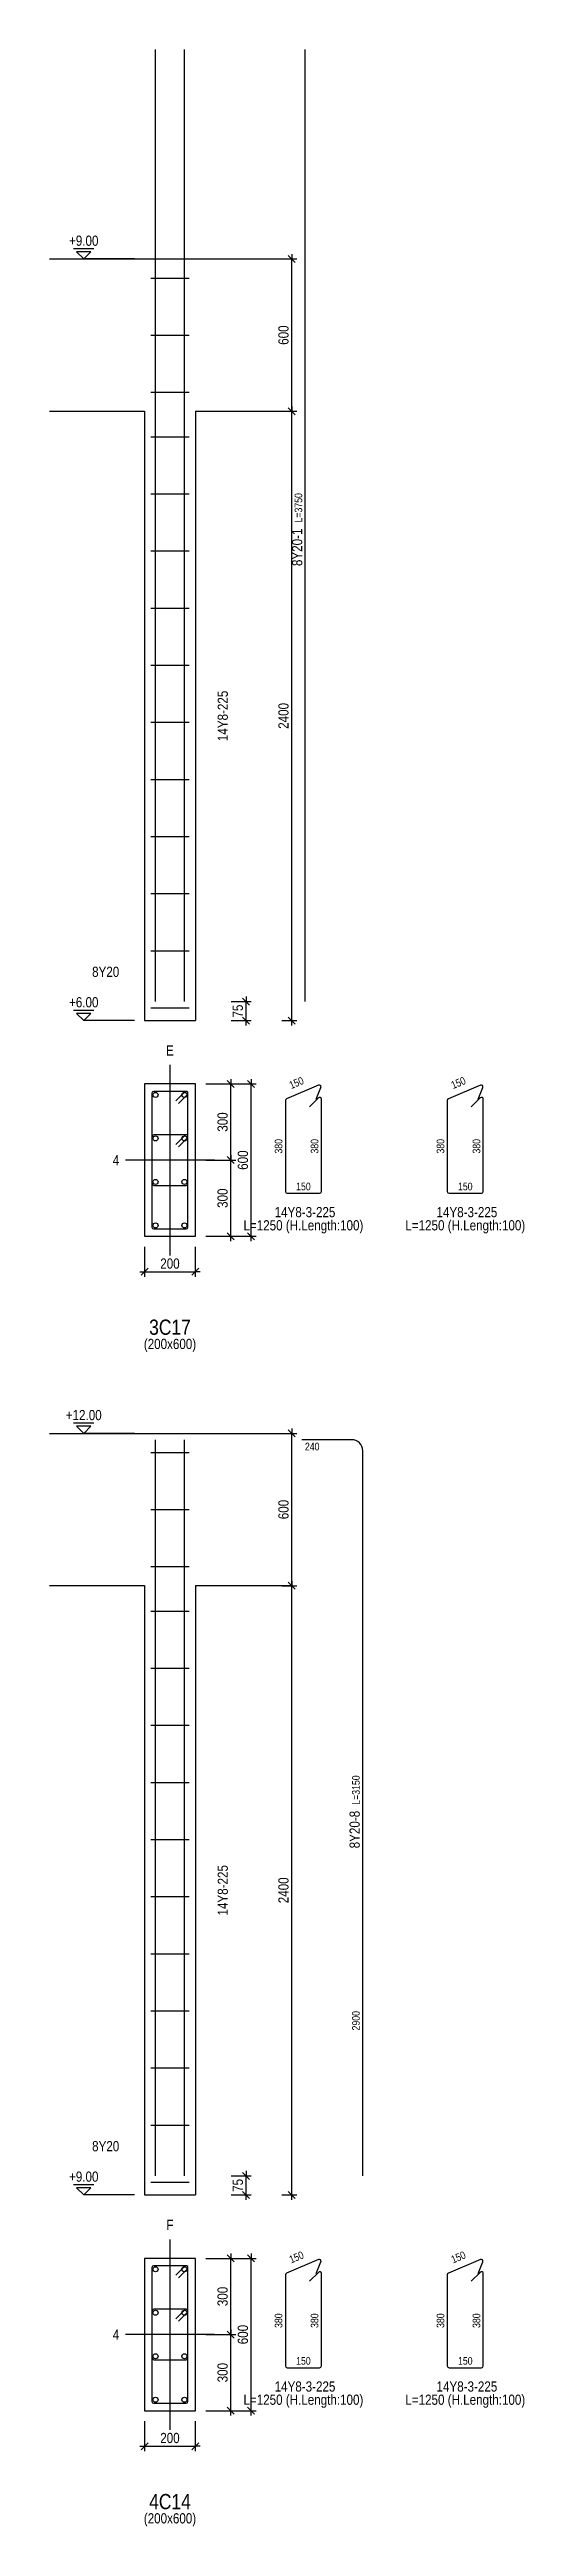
# Model space of a CAD drawing. Extents: x 0 to 206258, y -403073 to 0.
# Drawn here: x 13480 to 18161, y -155774 to -131381 of the extents above; entities that cross this region are included whole.
import ezdxf
from ezdxf.enums import TextEntityAlignment as Align
from ezdxf.lldxf.tags import DXFTag

# ---------------------------------------------------------------- set-up
doc = ezdxf.new("R2010")
doc.units = 0
doc.header["$LTSCALE"] = 1000
for name, color, linetype in [('Axis Line(Dir 1)', 8, 'CENTER2'), ('Axis Line(Dir 2)', 150, 'CENTER2'), ('Column Line(D)', 1, 'Continuous'), ('Dimension Line', 5, 'Continuous'), ('Dimension Text', 5, 'Continuous'), ('Link Line', 3, 'Continuous'), ('Rebar Label', 6, 'Continuous'), ('Rebar Length Text', 8, 'Continuous'), ('Rebar Line', 7, 'Continuous'), ('Top Rebar Label', 6, 'Continuous'), ('Top Rebar Length Text', 8, 'Continuous'), ('Top Rebar Line', 7, 'Continuous')]:
    doc.layers.add(name, color=color, linetype=linetype)
for name, color, linetype, true_color in [('Column Label(D)', 12, 'Continuous', 0xbd0000), ('Column Size Label (D)', 94, 'Continuous', 0x008100), ('Level Mark Line', 253, 'Continuous', 0x828282), ('Level Mark Text', 253, 'Continuous', 0x828282), ('Link Label', 94, 'Continuous', 0x008100), ('Link Length Text', 94, 'Continuous', 0x008100)]:
    doc.layers.add(name, color=color, linetype=linetype, true_color=true_color)
doc.styles.add('Column Label(D)', font='ARIALN.TTF', dxfattribs={"height": 150})
doc.styles.add('Column Size Label (D)', font='ARIALN.TTF', dxfattribs={"height": 100})
doc.styles.add('Dimension Text', font='ARIALN.TTF', dxfattribs={"height": 100})
doc.styles.add('Level Mark Text', font='ARIALN.TTF', dxfattribs={"height": 100})
doc.styles.add('Link Label', font='ARIALN.TTF', dxfattribs={"height": 100})
doc.styles.add('Link Length Text', font='ARIALN.TTF', dxfattribs={"height": 100})
doc.styles.add('Rebar Label', font='ARIALN.TTF', dxfattribs={"height": 100})
doc.styles.add('Rebar Length Text', font='ARIALN.TTF', dxfattribs={"height": 75})
doc.styles.add('Top Rebar Label', font='ARIALN.TTF', dxfattribs={"height": 100})
doc.styles.add('Top Rebar Length Text', font='ARIALN.TTF', dxfattribs={"height": 75})
tags = doc.linetypes.add('CENTER2', pattern=[1.125, 0.75, -0.125, 0.125, -0.125]).pattern_tags.tags
tags[10:11] = [DXFTag(74, 4), DXFTag(75, 0), DXFTag(340, '0'), DXFTag(46, 0.0), DXFTag(50, 0.0), DXFTag(44, 0.0), DXFTag(45, 0.0)]
tags[8:9] = [DXFTag(74, 4), DXFTag(75, 0), DXFTag(340, '0'), DXFTag(46, 0.0), DXFTag(50, 0.0), DXFTag(44, 0.0), DXFTag(45, 0.0)]
tags[6:7] = [DXFTag(74, 4), DXFTag(75, 0), DXFTag(340, '0'), DXFTag(46, 0.0), DXFTag(50, 0.0), DXFTag(44, 0.0), DXFTag(45, 0.0)]
tags[4:5] = [DXFTag(74, 4), DXFTag(75, 0), DXFTag(340, '0'), DXFTag(46, 0.0), DXFTag(50, 0.0), DXFTag(44, 0.0), DXFTag(45, 0.0)]
doc.dimstyles.new('COLUMNELV', dxfattribs={"dimtxt": 100, "dimasz": 30, "dimexe": 48.3, "dimexo": 103.5, "dimgap": 30, "dimtad": 1, "dimtoh": 1, "dimdec": 1, "dimlfac": 0.4, "dimdsep": 46, "dimtxsty": 'Dimension Text', "dimblk": 'PCDIM_TICK', "dimcen": 0.09, "dimclrd": 5, "dimclre": 5, "dimclrt": 5, "dimadec": 1, "dimazin": 0, "dimtp": 1, "dimtm": 1, "dimtfac": 1, "dimtdec": 4, "dimtofl": 0, "dimtmove": 0, "dimatfit": 3, "dimfxl": 1, "dimtolj": 1, "dimtzin": 0, "dimarcsym": 0})

msp = doc.modelspace()

# ---------------------------------------------------------------- texts
at = {"layer": 'Column Label(D)', "transparency": 33554687, "style": 'Column Label(D)'}
for s, p in [('3C17', (14667.29, -143888.253)), ('4C14', (14667.29, -155453.768))]:
    msp.add_text(s, height=150, dxfattribs=at).set_placement(p, align=Align.TOP_CENTER)
at = {"layer": 'Column Size Label (D)', "transparency": 33554687, "style": 'Column Size Label (D)'}
for p in [(14667.29, -144078.253), (14667.29, -155643.768)]:
    msp.add_text('(200x600)', height=100, dxfattribs=at).set_placement(p, align=Align.TOP_CENTER)
at = {"layer": 'Dimension Text', "transparency": 33554687, "style": 'Dimension Text'}
for s, p in [('E', (14667.29, -141318.253)), ('F', (14667.29, -152883.768))]:
    msp.add_text(s, height=100, dxfattribs=at).set_placement(p, align=Align.BOTTOM_CENTER)
for p in [(14167.29, -142318.253), (14167.29, -153883.768)]:
    msp.add_text('4', height=100, dxfattribs=at).set_placement(p, align=Align.MIDDLE_RIGHT)
at = {"layer": 'Level Mark Text', "transparency": 33554687, "style": 'Level Mark Text'}
for s, p in [('+9.00', (13817.29, -133343.253)), ('+6.00', (13817.29, -140843.253)), ('+12.00', (13817.29, -144908.768)), ('+9.00', (13817.29, -152408.768))]:
    msp.add_text(s, height=100, dxfattribs=at).set_placement(p, align=Align.BOTTOM_CENTER)
at = {"layer": 'Link Label', "transparency": 33554687, "style": 'Link Label'}
for p in [(15982.29, -142879.919), (17577.88, -142879.92), (15982.29, -154445.435), (17577.88, -154445.435)]:
    msp.add_text(' 14Y8-3-225', height=100, dxfattribs=at).set_placement(p, align=Align.CENTER)
at = {"layer": 'Link Length Text', "transparency": 33554687, "style": 'Link Length Text'}
for p in [(15982.29, -143009.919), (17577.88, -143009.92), (15982.29, -154575.435), (17577.88, -154575.435)]:
    msp.add_text('L=1250 (H.Length:100)', height=100, dxfattribs=at).set_placement(p, align=Align.CENTER)
at = {"layer": 'Rebar Label', "transparency": 33554687, "style": 'Rebar Label'}
for p in [(15267.29, -137943.253), (15267.29, -149508.768)]:
    msp.add_text('14Y8-225', height=100, rotation=90, dxfattribs=at).set_placement(p, align=Align.BOTTOM_CENTER)
at = {"layer": 'Rebar Length Text', "transparency": 33554687, "style": 'Rebar Length Text'}
for s, rotation, p in [('150', 22.9057699, (15928.512, -141590.976)), ('150', 22.9057699, (17524.101, -141590.977)), ('380', 90, (15774.79, -142181.586)), ('380', 90, (16129.79, -142181.586)), ('380', 90, (17370.38, -142181.586)), ('380', 90, (17725.38, -142181.586)), ('150', 22.9057699, (15928.512, -153156.492)), ('150', 22.9057699, (17524.101, -153156.492)), ('380', 90, (15774.79, -153747.102)), ('380', 90, (16129.79, -153747.102)), ('380', 90, (17370.38, -153747.102)), ('380', 90, (17725.38, -153747.102))]:
    msp.add_text(s, height=75, rotation=rotation, dxfattribs=at).set_placement(p, align=Align.CENTER)
for p in [(15982.29, -142614.919), (17577.88, -142614.92), (15982.29, -154180.435), (17577.88, -154180.435)]:
    msp.add_text('150', height=75, dxfattribs=at).set_placement(p, align=Align.CENTER)
at = {"layer": 'Top Rebar Label', "transparency": 33554687, "style": 'Top Rebar Label'}
for s, p in [(' 8Y20-1', (15970.643, -136098.253)), (' 8Y20-8', (16537.29, -148726.268))]:
    msp.add_text(s, height=100, rotation=90, dxfattribs=at).set_placement(p, align=Align.RIGHT)
for p in [(14167.29, -140543.253), (14167.29, -152108.768)]:
    msp.add_text(' 8Y20', height=100, dxfattribs=at).set_placement(p, align=Align.BOTTOM_RIGHT)
at = {"layer": 'Top Rebar Length Text', "transparency": 33554687, "style": 'Top Rebar Length Text'}
for s, p in [('L=3750', (15970.643, -136038.253)), ('L=3150', (16537.29, -148666.268)), ('2900', (16537.29, -150888.947))]:
    msp.add_text(s, height=75, rotation=90, dxfattribs=at).set_placement(p)
msp.add_text('240', height=75, dxfattribs=at).set_placement((15997.29, -145101.268), align=Align.TOP_LEFT)

# ---------------------------------------------------------------- blocks, each defined once
blk = doc.blocks.new('PCDIM_TICK')
at = {"layer": 'Dimension Line', "color": 0, "transparency": 33554687}
for p, q in [((1.15, 1.15), (-1.15, -1.15)), ((1.61, 0), (0, 0))]:
    blk.add_line(p, q, dxfattribs=at)
blk = doc.blocks.new('*U2424')
at = {"layer": 'Dimension Line', "color": 5, "true_color": 0x0000ff, "transparency": 16777216}
for p, q in [((15771, -146509), (15916, -146509)), ((15867, -152509), (15867, -146509)), ((15771, -152509), (15916, -152509))]:
    blk.add_line(p, q, dxfattribs=at)
at = {"layer": 'Dimension Line', "color": 5, "true_color": 0x0000ff, "transparency": 16777216, "xscale": 30, "yscale": 30}
for p, rotation in [((15867, -146509), 89.99999999999447), ((15867, -152509), 269.9999999999834)]:
    blk.add_blockref('PCDIM_TICK', p, dxfattribs=dict(at, rotation=rotation))
at = {"layer": 'Dimension Line', "color": 5, "true_color": 0x0000ff, "transparency": 16777216, "insert": (15837, -149509), "char_height": 100, "width": 247.25, "attachment_point": 8, "rotation": 90, "style": 'Dimension Text'}
blk.add_mtext('2400', dxfattribs=at)
blk = doc.blocks.new('*U2425')
at = {"layer": 'Dimension Line', "color": 5, "true_color": 0x0000ff, "transparency": 16777216}
for p, q in [((15771, -145009), (15916, -145009)), ((15867, -146509), (15867, -145009)), ((15771, -146509), (15916, -146509))]:
    blk.add_line(p, q, dxfattribs=at)
at = {"layer": 'Dimension Line', "color": 5, "true_color": 0x0000ff, "transparency": 16777216, "xscale": 30, "yscale": 30}
for p, rotation in [((15867, -145009), 89.99999999999447), ((15867, -146509), 269.9999999999834)]:
    blk.add_blockref('PCDIM_TICK', p, dxfattribs=dict(at, rotation=rotation))
at = {"layer": 'Dimension Line', "color": 5, "true_color": 0x0000ff, "transparency": 16777216, "insert": (15837, -145759), "char_height": 100, "width": 181.97, "attachment_point": 8, "rotation": 90, "style": 'Dimension Text'}
blk.add_mtext('600', dxfattribs=at)
blk = doc.blocks.new('*U2426')
at = {"layer": 'Dimension Line', "color": 5, "true_color": 0x0000ff, "transparency": 16777216}
for p, q in [((15271, -152321), (15466, -152321)), ((15417, -152509), (15417, -152321)), ((15271, -152509), (15466, -152509))]:
    blk.add_line(p, q, dxfattribs=at)
at = {"layer": 'Dimension Line', "color": 5, "true_color": 0x0000ff, "transparency": 16777216, "xscale": 30, "yscale": 30}
for p, rotation in [((15417, -152321), 89.99999999999447), ((15417, -152509), 269.9999999999834)]:
    blk.add_blockref('PCDIM_TICK', p, dxfattribs=dict(at, rotation=rotation))
at = {"layer": 'Dimension Line', "color": 5, "true_color": 0x0000ff, "transparency": 16777216, "insert": (15387, -152415), "char_height": 100, "width": 117.23, "attachment_point": 8, "rotation": 90, "style": 'Dimension Text'}
blk.add_mtext('75', dxfattribs=at)
blk = doc.blocks.new('*U2427')
at = {"layer": 'Dimension Line', "color": 5, "true_color": 0x0000ff, "transparency": 16777216}
for p, q in [((14417, -154737), (14417, -155032)), ((14917, -154737), (14917, -155032)), ((14417, -154984), (14917, -154984))]:
    blk.add_line(p, q, dxfattribs=at)
at = {"layer": 'Dimension Line', "color": 5, "true_color": 0x0000ff, "transparency": 16777216, "xscale": 30, "yscale": 30, "rotation": 180.0000000000004}
blk.add_blockref('PCDIM_TICK', (14417, -154984), dxfattribs=at)
at = {"layer": 'Dimension Line', "color": 5, "true_color": 0x0000ff, "transparency": 16777216, "xscale": 30, "yscale": 30}
blk.add_blockref('PCDIM_TICK', (14917, -154984), dxfattribs=at)
at = {"layer": 'Dimension Line', "color": 5, "true_color": 0x0000ff, "transparency": 16777216, "insert": (14667, -154954), "char_height": 100, "width": 182.77, "attachment_point": 8, "style": 'Dimension Text'}
blk.add_mtext('200', dxfattribs=at)
blk = doc.blocks.new('*U2428')
at = {"layer": 'Dimension Line', "color": 5, "true_color": 0x0000ff, "transparency": 16777216}
for p, q in [((15021, -153884), (15316, -153884)), ((15267, -154634), (15267, -153884)), ((15021, -154634), (15316, -154634))]:
    blk.add_line(p, q, dxfattribs=at)
at = {"layer": 'Dimension Line', "color": 5, "true_color": 0x0000ff, "transparency": 16777216, "xscale": 30, "yscale": 30}
for p, rotation in [((15267, -153884), 89.99999999999447), ((15267, -154634), 269.9999999999834)]:
    blk.add_blockref('PCDIM_TICK', p, dxfattribs=dict(at, rotation=rotation))
at = {"layer": 'Dimension Line', "color": 5, "true_color": 0x0000ff, "transparency": 16777216, "insert": (15237, -154259), "char_height": 100, "width": 181.5, "attachment_point": 8, "rotation": 90, "style": 'Dimension Text'}
blk.add_mtext('300', dxfattribs=at)
blk = doc.blocks.new('*U2429')
at = {"layer": 'Dimension Line', "color": 5, "true_color": 0x0000ff, "transparency": 16777216}
for p, q in [((15021, -153134), (15316, -153134)), ((15267, -153884), (15267, -153134)), ((15021, -153884), (15316, -153884))]:
    blk.add_line(p, q, dxfattribs=at)
at = {"layer": 'Dimension Line', "color": 5, "true_color": 0x0000ff, "transparency": 16777216, "xscale": 30, "yscale": 30}
for p, rotation in [((15267, -153134), 89.99999999999447), ((15267, -153884), 269.9999999999834)]:
    blk.add_blockref('PCDIM_TICK', p, dxfattribs=dict(at, rotation=rotation))
at = {"layer": 'Dimension Line', "color": 5, "true_color": 0x0000ff, "transparency": 16777216, "insert": (15237, -153509), "char_height": 100, "width": 181.5, "attachment_point": 8, "rotation": 90, "style": 'Dimension Text'}
blk.add_mtext('300', dxfattribs=at)
blk = doc.blocks.new('*U2430')
at = {"layer": 'Dimension Line', "color": 5, "true_color": 0x0000ff, "transparency": 16777216}
for p, q in [((15021, -153134), (15516, -153134)), ((15467, -154634), (15467, -153134)), ((15021, -154634), (15516, -154634))]:
    blk.add_line(p, q, dxfattribs=at)
at = {"layer": 'Dimension Line', "color": 5, "true_color": 0x0000ff, "transparency": 16777216, "xscale": 30, "yscale": 30}
for p, rotation in [((15467, -153134), 89.99999999999447), ((15467, -154634), 269.9999999999834)]:
    blk.add_blockref('PCDIM_TICK', p, dxfattribs=dict(at, rotation=rotation))
at = {"layer": 'Dimension Line', "color": 5, "true_color": 0x0000ff, "transparency": 16777216, "insert": (15437, -153884), "char_height": 100, "width": 181.97, "attachment_point": 8, "rotation": 90, "style": 'Dimension Text'}
blk.add_mtext('600', dxfattribs=at)
blk = doc.blocks.new('*U2286')
at = {"layer": 'Dimension Line', "color": 5, "true_color": 0x0000ff, "transparency": 16777216}
for p, q in [((15771, -134943), (15916, -134943)), ((15867, -140943), (15867, -134943)), ((15771, -140943), (15916, -140943))]:
    blk.add_line(p, q, dxfattribs=at)
at = {"layer": 'Dimension Line', "color": 5, "true_color": 0x0000ff, "transparency": 16777216, "xscale": 30, "yscale": 30}
for p, rotation in [((15867, -134943), 89.99999999999447), ((15867, -140943), 269.9999999999834)]:
    blk.add_blockref('PCDIM_TICK', p, dxfattribs=dict(at, rotation=rotation))
at = {"layer": 'Dimension Line', "color": 5, "true_color": 0x0000ff, "transparency": 16777216, "insert": (15837, -137943), "char_height": 100, "width": 247.25, "attachment_point": 8, "rotation": 90, "style": 'Dimension Text'}
blk.add_mtext('2400', dxfattribs=at)
blk = doc.blocks.new('*U2287')
at = {"layer": 'Dimension Line', "color": 5, "true_color": 0x0000ff, "transparency": 16777216}
for p, q in [((15771, -133443), (15916, -133443)), ((15867, -134943), (15867, -133443)), ((15771, -134943), (15916, -134943))]:
    blk.add_line(p, q, dxfattribs=at)
at = {"layer": 'Dimension Line', "color": 5, "true_color": 0x0000ff, "transparency": 16777216, "xscale": 30, "yscale": 30}
for p, rotation in [((15867, -133443), 89.99999999999447), ((15867, -134943), 269.9999999999834)]:
    blk.add_blockref('PCDIM_TICK', p, dxfattribs=dict(at, rotation=rotation))
at = {"layer": 'Dimension Line', "color": 5, "true_color": 0x0000ff, "transparency": 16777216, "insert": (15837, -134193), "char_height": 100, "width": 181.97, "attachment_point": 8, "rotation": 90, "style": 'Dimension Text'}
blk.add_mtext('600', dxfattribs=at)
blk = doc.blocks.new('*U2288')
at = {"layer": 'Dimension Line', "color": 5, "true_color": 0x0000ff, "transparency": 16777216}
for p, q in [((15271, -140756), (15466, -140756)), ((15271, -140943), (15466, -140943)), ((15417, -140943), (15417, -140756))]:
    blk.add_line(p, q, dxfattribs=at)
at = {"layer": 'Dimension Line', "color": 5, "true_color": 0x0000ff, "transparency": 16777216, "xscale": 30, "yscale": 30}
for p, rotation in [((15417, -140756), 89.99999999999447), ((15417, -140943), 269.9999999999834)]:
    blk.add_blockref('PCDIM_TICK', p, dxfattribs=dict(at, rotation=rotation))
at = {"layer": 'Dimension Line', "color": 5, "true_color": 0x0000ff, "transparency": 16777216, "insert": (15387, -140850), "char_height": 100, "width": 117.23, "attachment_point": 8, "rotation": 90, "style": 'Dimension Text'}
blk.add_mtext('75', dxfattribs=at)
blk = doc.blocks.new('*U2289')
at = {"layer": 'Dimension Line', "color": 5, "true_color": 0x0000ff, "transparency": 16777216}
for p, q in [((14417, -143172), (14417, -143467)), ((14917, -143172), (14917, -143467)), ((14417, -143418), (14917, -143418))]:
    blk.add_line(p, q, dxfattribs=at)
at = {"layer": 'Dimension Line', "color": 5, "true_color": 0x0000ff, "transparency": 16777216, "xscale": 30, "yscale": 30, "rotation": 180.0000000000004}
blk.add_blockref('PCDIM_TICK', (14417, -143418), dxfattribs=at)
at = {"layer": 'Dimension Line', "color": 5, "true_color": 0x0000ff, "transparency": 16777216, "xscale": 30, "yscale": 30}
blk.add_blockref('PCDIM_TICK', (14917, -143418), dxfattribs=at)
at = {"layer": 'Dimension Line', "color": 5, "true_color": 0x0000ff, "transparency": 16777216, "insert": (14667, -143388), "char_height": 100, "width": 182.77, "attachment_point": 8, "style": 'Dimension Text'}
blk.add_mtext('200', dxfattribs=at)
blk = doc.blocks.new('*U2290')
at = {"layer": 'Dimension Line', "color": 5, "true_color": 0x0000ff, "transparency": 16777216}
for p, q in [((15021, -142318), (15316, -142318)), ((15267, -143068), (15267, -142318)), ((15021, -143068), (15316, -143068))]:
    blk.add_line(p, q, dxfattribs=at)
at = {"layer": 'Dimension Line', "color": 5, "true_color": 0x0000ff, "transparency": 16777216, "xscale": 30, "yscale": 30}
for p, rotation in [((15267, -142318), 89.99999999999447), ((15267, -143068), 269.9999999999834)]:
    blk.add_blockref('PCDIM_TICK', p, dxfattribs=dict(at, rotation=rotation))
at = {"layer": 'Dimension Line', "color": 5, "true_color": 0x0000ff, "transparency": 16777216, "insert": (15237, -142693), "char_height": 100, "width": 181.5, "attachment_point": 8, "rotation": 90, "style": 'Dimension Text'}
blk.add_mtext('300', dxfattribs=at)
blk = doc.blocks.new('*U2291')
at = {"layer": 'Dimension Line', "color": 5, "true_color": 0x0000ff, "transparency": 16777216}
for p, q in [((15021, -141568), (15316, -141568)), ((15267, -142318), (15267, -141568)), ((15021, -142318), (15316, -142318))]:
    blk.add_line(p, q, dxfattribs=at)
at = {"layer": 'Dimension Line', "color": 5, "true_color": 0x0000ff, "transparency": 16777216, "xscale": 30, "yscale": 30}
for p, rotation in [((15267, -141568), 89.99999999999447), ((15267, -142318), 269.9999999999834)]:
    blk.add_blockref('PCDIM_TICK', p, dxfattribs=dict(at, rotation=rotation))
at = {"layer": 'Dimension Line', "color": 5, "true_color": 0x0000ff, "transparency": 16777216, "insert": (15237, -141943), "char_height": 100, "width": 181.5, "attachment_point": 8, "rotation": 90, "style": 'Dimension Text'}
blk.add_mtext('300', dxfattribs=at)
blk = doc.blocks.new('*U2292')
at = {"layer": 'Dimension Line', "color": 5, "true_color": 0x0000ff, "transparency": 16777216}
for p, q in [((15021, -141568), (15516, -141568)), ((15467, -143068), (15467, -141568)), ((15021, -143068), (15516, -143068))]:
    blk.add_line(p, q, dxfattribs=at)
at = {"layer": 'Dimension Line', "color": 5, "true_color": 0x0000ff, "transparency": 16777216, "xscale": 30, "yscale": 30}
for p, rotation in [((15467, -141568), 89.99999999999447), ((15467, -143068), 269.9999999999834)]:
    blk.add_blockref('PCDIM_TICK', p, dxfattribs=dict(at, rotation=rotation))
at = {"layer": 'Dimension Line', "color": 5, "true_color": 0x0000ff, "transparency": 16777216, "insert": (15437, -142318), "char_height": 100, "width": 181.97, "attachment_point": 8, "rotation": 90, "style": 'Dimension Text'}
blk.add_mtext('600', dxfattribs=at)

# ---------------------------------------------------------------- dimensions: what is measured, and where the dimension line sits
at = {"layer": 'Dimension Line', "transparency": 33554687}
for p1, p2, distance, picture, middle in [((15667.29, -134943.253), (15667.29, -133443.253), -200, '*U2287', (15867.29, -134193.253)), ((15667.29, -140943.253), (15667.29, -134943.253), -200, '*U2286', (15867.29, -137943.253)), ((15167.29, -140943.253), (15167.29, -140755.753), -250, '*U2288', (15417.29, -140849.503)), ((14917.29, -142318.253), (14917.29, -141568.253), -350, '*U2291', (15267.29, -141943.253)), ((14917.29, -143068.253), (14917.29, -141568.253), -550, '*U2292', (15467.29, -142318.253)), ((14917.29, -143068.253), (14917.29, -142318.253), -350, '*U2290', (15267.29, -142693.253)), ((14417.29, -143068.253), (14917.29, -143068.253), -350, '*U2289', (14667.29, -143418.253)), ((15667.29, -146508.768), (15667.29, -145008.768), -200, '*U2425', (15867.29, -145758.768)), ((15667.29, -152508.768), (15667.29, -146508.768), -200, '*U2424', (15867.29, -149508.768)), ((15167.29, -152508.768), (15167.29, -152321.268), -250, '*U2426', (15417.29, -152415.018)), ((14917.29, -153883.768), (14917.29, -153133.768), -350, '*U2429', (15267.29, -153508.768)), ((14917.29, -154633.768), (14917.29, -153133.768), -550, '*U2430', (15467.29, -153883.768)), ((14917.29, -154633.768), (14917.29, -153883.768), -350, '*U2428', (15267.29, -154258.768)), ((14417.29, -154633.768), (14917.29, -154633.768), -350, '*U2427', (14667.29, -154983.768))]:
    dim = msp.add_aligned_dim(p1=p1, p2=p2, distance=distance, dimstyle='COLUMNELV', override={"dimscale": 1, "dimtxt": 100, "dimasz": 30, "dimexe": 48.3, "dimexo": 103.5, "dimgap": 30, "dimtad": 1, "dimtih": 0, "dimdec": 1, "dimlfac": 0.4, "dimzin": 8, "dimlunit": 2, "dimpost": '', "dimtxsty": 'Dimension Text', "dimblk": 'PCDIM_TICK', "dimse1": 0, "dimse2": 0, "dimsd2": 0, "dimclrd": 5, "dimclre": 5, "dimclrt": 5, "dimaunit": 0, "dimadec": 1, "dimazin": 0, "dimtol": 0, "dimtp": 1, "dimtm": 1, "dimtmove": 0}, dxfattribs=at)
    dim.commit()
    dim.dimension.update_dxf_attribs({"geometry": picture, "text_midpoint": middle})

# ---------------------------------------------------------------- linework, layer by layer
at = {"layer": 'Axis Line(Dir 1)', "transparency": 33554687}
for points in [[(15104.79, -142318.253), (14229.79, -142318.253)], [(15104.79, -153883.768), (14229.79, -153883.768)]]:
    msp.add_lwpolyline(points, dxfattribs=at)
at = {"layer": 'Axis Line(Dir 2)', "transparency": 33554687}
for points in [[(14667.29, -141380.753), (14667.29, -143255.753)], [(14667.29, -152946.268), (14667.29, -154821.268)]]:
    msp.add_lwpolyline(points, dxfattribs=at)
at = {"layer": 'Column Line(D)', "transparency": 33554687}
for points in [[(13479.79, -133443.253), (14417.29, -133443.253)], [(14417.29, -133443.253), (14917.29, -133443.253)], [(14917.29, -133443.253), (15854.79, -133443.253)], [(13479.79, -134943.253), (14417.29, -134943.253)], [(14417.29, -134943.253), (14417.29, -140943.253)], [(14917.29, -134943.253), (15854.79, -134943.253)], [(14917.29, -134943.253), (14917.29, -140943.253)], [(14417.29, -140943.253), (14917.29, -140943.253)], [(13479.79, -145008.768), (14417.29, -145008.768)], [(14417.29, -145008.768), (14917.29, -145008.768)], [(14917.29, -145008.768), (15854.79, -145008.768)], [(13479.79, -146508.768), (14417.29, -146508.768)], [(14417.29, -146508.768), (14417.29, -152508.768)], [(14917.29, -146508.768), (15854.79, -146508.768)], [(14917.29, -146508.768), (14917.29, -152508.768)], [(14417.29, -152508.768), (14917.29, -152508.768)]]:
    msp.add_lwpolyline(points, dxfattribs=at)
for points in [[(14417.29, -143068.253), (14917.29, -143068.253), (14917.29, -141568.253), (14417.29, -141568.253)], [(14417.29, -154633.768), (14917.29, -154633.768), (14917.29, -153133.768), (14417.29, -153133.768)]]:
    msp.add_lwpolyline(points, close=True, dxfattribs=at)
at = {"layer": 'Level Mark Line', "transparency": 33554687}
for points in [[(13917.29, -133343.253), (13717.29, -133343.253)], [(13817.29, -133443.253), (13888.001, -133372.542), (13746.58, -133372.542), (13817.29, -133443.253)], [(14317.29, -133443.253), (13817.29, -133443.253)], [(13917.29, -140843.253), (13717.29, -140843.253)], [(13817.29, -140943.253), (13888.001, -140872.542), (13746.58, -140872.542), (13817.29, -140943.253)], [(14317.29, -140943.253), (13817.29, -140943.253)], [(13917.29, -144908.768), (13717.29, -144908.768)], [(13817.29, -145008.768), (13888.001, -144938.058), (13746.58, -144938.058), (13817.29, -145008.768)], [(14317.29, -145008.768), (13817.29, -145008.768)], [(13917.29, -152408.768), (13717.29, -152408.768)], [(13817.29, -152508.768), (13888.001, -152438.058), (13746.58, -152438.058), (13817.29, -152508.768)], [(14317.29, -152508.768), (13817.29, -152508.768)]]:
    msp.add_lwpolyline(points, dxfattribs=at)
at = {"layer": 'Link Line', "transparency": 33554687}
for p, q in [((14479.79, -133630.753), (14854.79, -133630.753)), ((14479.79, -134193.253), (14854.79, -134193.253)), ((14479.79, -134755.753), (14854.79, -134755.753)), ((14479.79, -135193.253), (14854.79, -135193.253)), ((14479.79, -135755.753), (14854.79, -135755.753)), ((14479.79, -136318.253), (14854.79, -136318.253)), ((14479.79, -136880.753), (14854.79, -136880.753)), ((14479.79, -137443.253), (14854.79, -137443.253)), ((14479.79, -138005.753), (14854.79, -138005.753)), ((14479.79, -138568.253), (14854.79, -138568.253)), ((14479.79, -139130.753), (14854.79, -139130.753)), ((14479.79, -139693.253), (14854.79, -139693.253)), ((14479.79, -140255.753), (14854.79, -140255.753)), ((14479.79, -140818.253), (14854.79, -140818.253)), ((14479.79, -145196.268), (14854.79, -145196.268)), ((14479.79, -145758.768), (14854.79, -145758.768)), ((14479.79, -146321.268), (14854.79, -146321.268)), ((14479.79, -146758.768), (14854.79, -146758.768)), ((14479.79, -147321.268), (14854.79, -147321.268)), ((14479.79, -147883.768), (14854.79, -147883.768)), ((14479.79, -148446.268), (14854.79, -148446.268)), ((14479.79, -149008.768), (14854.79, -149008.768)), ((14479.79, -149571.268), (14854.79, -149571.268)), ((14479.79, -150133.768), (14854.79, -150133.768)), ((14479.79, -150696.268), (14854.79, -150696.268)), ((14479.79, -151258.768), (14854.79, -151258.768)), ((14479.79, -151821.268), (14854.79, -151821.268)), ((14479.79, -152383.768), (14854.79, -152383.768))]:
    msp.add_line(p, q, dxfattribs=at)
for points in [[(14751.276, -141759.016), (14839.665, -141670.627, 0.668178638), (14827.29, -141640.753), (14507.29, -141640.753, 0.414213562), (14489.79, -141658.253), (14489.79, -142549.919, 0.414213562), (14507.29, -142567.419), (14827.29, -142567.419, 0.414213562), (14844.79, -142549.919), (14844.79, -141658.253, 0.668178638), (14814.916, -141645.878), (14726.528, -141734.267)], [(16107.807, -141718.604), (16154.824, -141602.783, 0.668178638), (16131.797, -141580.081), (15815.479, -141713.736, 0.301414294), (15804.79, -141729.857), (15804.79, -142627.419, 0.414213562), (15822.29, -142644.919), (16142.29, -142644.919, 0.414213562), (16159.79, -142627.419), (16159.79, -141718.253, 0.668178638), (16129.916, -141705.878), (16041.528, -141794.267)], [(17703.397, -141718.604), (17750.413, -141602.784, 0.668178638), (17727.387, -141580.081), (17411.069, -141713.737, 0.301414294), (17400.38, -141729.857), (17400.38, -142627.42, 0.414213562), (17417.88, -142644.92), (17737.88, -142644.92, 0.414213562), (17755.38, -142627.42), (17755.38, -141718.253, 0.668178638), (17725.506, -141705.879), (17637.118, -141794.267)], [(14751.276, -142187.349), (14839.665, -142098.961, 0.668178638), (14827.29, -142069.086), (14507.29, -142069.086, 0.414213562), (14489.79, -142086.586), (14489.79, -142978.253, 0.414213562), (14507.29, -142995.753), (14827.29, -142995.753, 0.414213562), (14844.79, -142978.253), (14844.79, -142086.586, 0.668178638), (14814.916, -142074.212), (14726.528, -142162.6)], [(16107.807, -153284.119), (16154.824, -153168.299, 0.668178638), (16131.797, -153145.596), (15815.479, -153279.252, 0.301414294), (15804.79, -153295.372), (15804.79, -154192.935, 0.414213562), (15822.29, -154210.435), (16142.29, -154210.435, 0.414213562), (16159.79, -154192.935), (16159.79, -153283.768, 0.668178638), (16129.916, -153271.394), (16041.528, -153359.782)], [(17703.397, -153284.12), (17750.413, -153168.299, 0.668178638), (17727.387, -153145.597), (17411.069, -153279.252, 0.301414294), (17400.38, -153295.372), (17400.38, -154192.935, 0.414213562), (17417.88, -154210.435), (17737.88, -154210.435, 0.414213562), (17755.38, -154192.935), (17755.38, -153283.769, 0.668178638), (17725.506, -153271.394), (17637.118, -153359.783)], [(14751.276, -153324.531), (14839.665, -153236.143, 0.668178638), (14827.29, -153206.268), (14507.29, -153206.268, 0.414213562), (14489.79, -153223.768), (14489.79, -154115.435, 0.414213562), (14507.29, -154132.935), (14827.29, -154132.935, 0.414213562), (14844.79, -154115.435), (14844.79, -153223.768, 0.668178638), (14814.916, -153211.394), (14726.528, -153299.782)], [(14751.276, -153752.864), (14839.665, -153664.476, 0.668178638), (14827.29, -153634.602), (14507.29, -153634.602, 0.414213562), (14489.79, -153652.102), (14489.79, -154543.768, 0.414213562), (14507.29, -154561.268), (14827.29, -154561.268, 0.414213562), (14844.79, -154543.768), (14844.79, -153652.102, 0.668178638), (14814.916, -153639.727), (14726.528, -153728.116)]]:
    msp.add_lwpolyline(points, format="xyb", dxfattribs=at)
at = {"layer": 'Rebar Line', "transparency": 33554687}
for centre in [(14524.79, -141675.753), (14809.79, -141675.753), (14524.79, -142104.086), (14809.79, -142104.086), (14524.79, -142532.419), (14809.79, -142532.419), (14524.79, -142960.753), (14809.79, -142960.753), (14524.79, -153241.268), (14809.79, -153241.268), (14524.79, -153669.602), (14809.79, -153669.602), (14524.79, -154097.935), (14809.79, -154097.935), (14524.79, -154526.268), (14809.79, -154526.268)]:
    msp.add_circle(centre, 25, dxfattribs=at)
at = {"layer": 'Top Rebar Line', "transparency": 33554687}
for points in [[(14524.79, -140755.753), (14524.79, -131380.753)], [(14809.79, -140755.753), (14809.79, -131380.753)], [(16000.643, -140755.753), (16000.643, -131380.753)], [(14524.79, -152321.268), (14524.79, -145071.268)], [(14809.79, -152321.268), (14809.79, -145071.268)]]:
    msp.add_lwpolyline(points, dxfattribs=at)
msp.add_lwpolyline([(16567.29, -152321.268), (16567.29, -145181.224, 0.414213562), (16457.335, -145071.268), (15967.29, -145071.268)], format="xyb", dxfattribs=at)

msp.set_redraw_order([(e.dxf.handle, doc.entitydb.next_handle()) for e in msp.query("TEXT MTEXT ATTDEF DIMENSION ARC_DIMENSION")])  # texts and dimensions are drawn at this point

doc.saveas('drawing.dxf')
